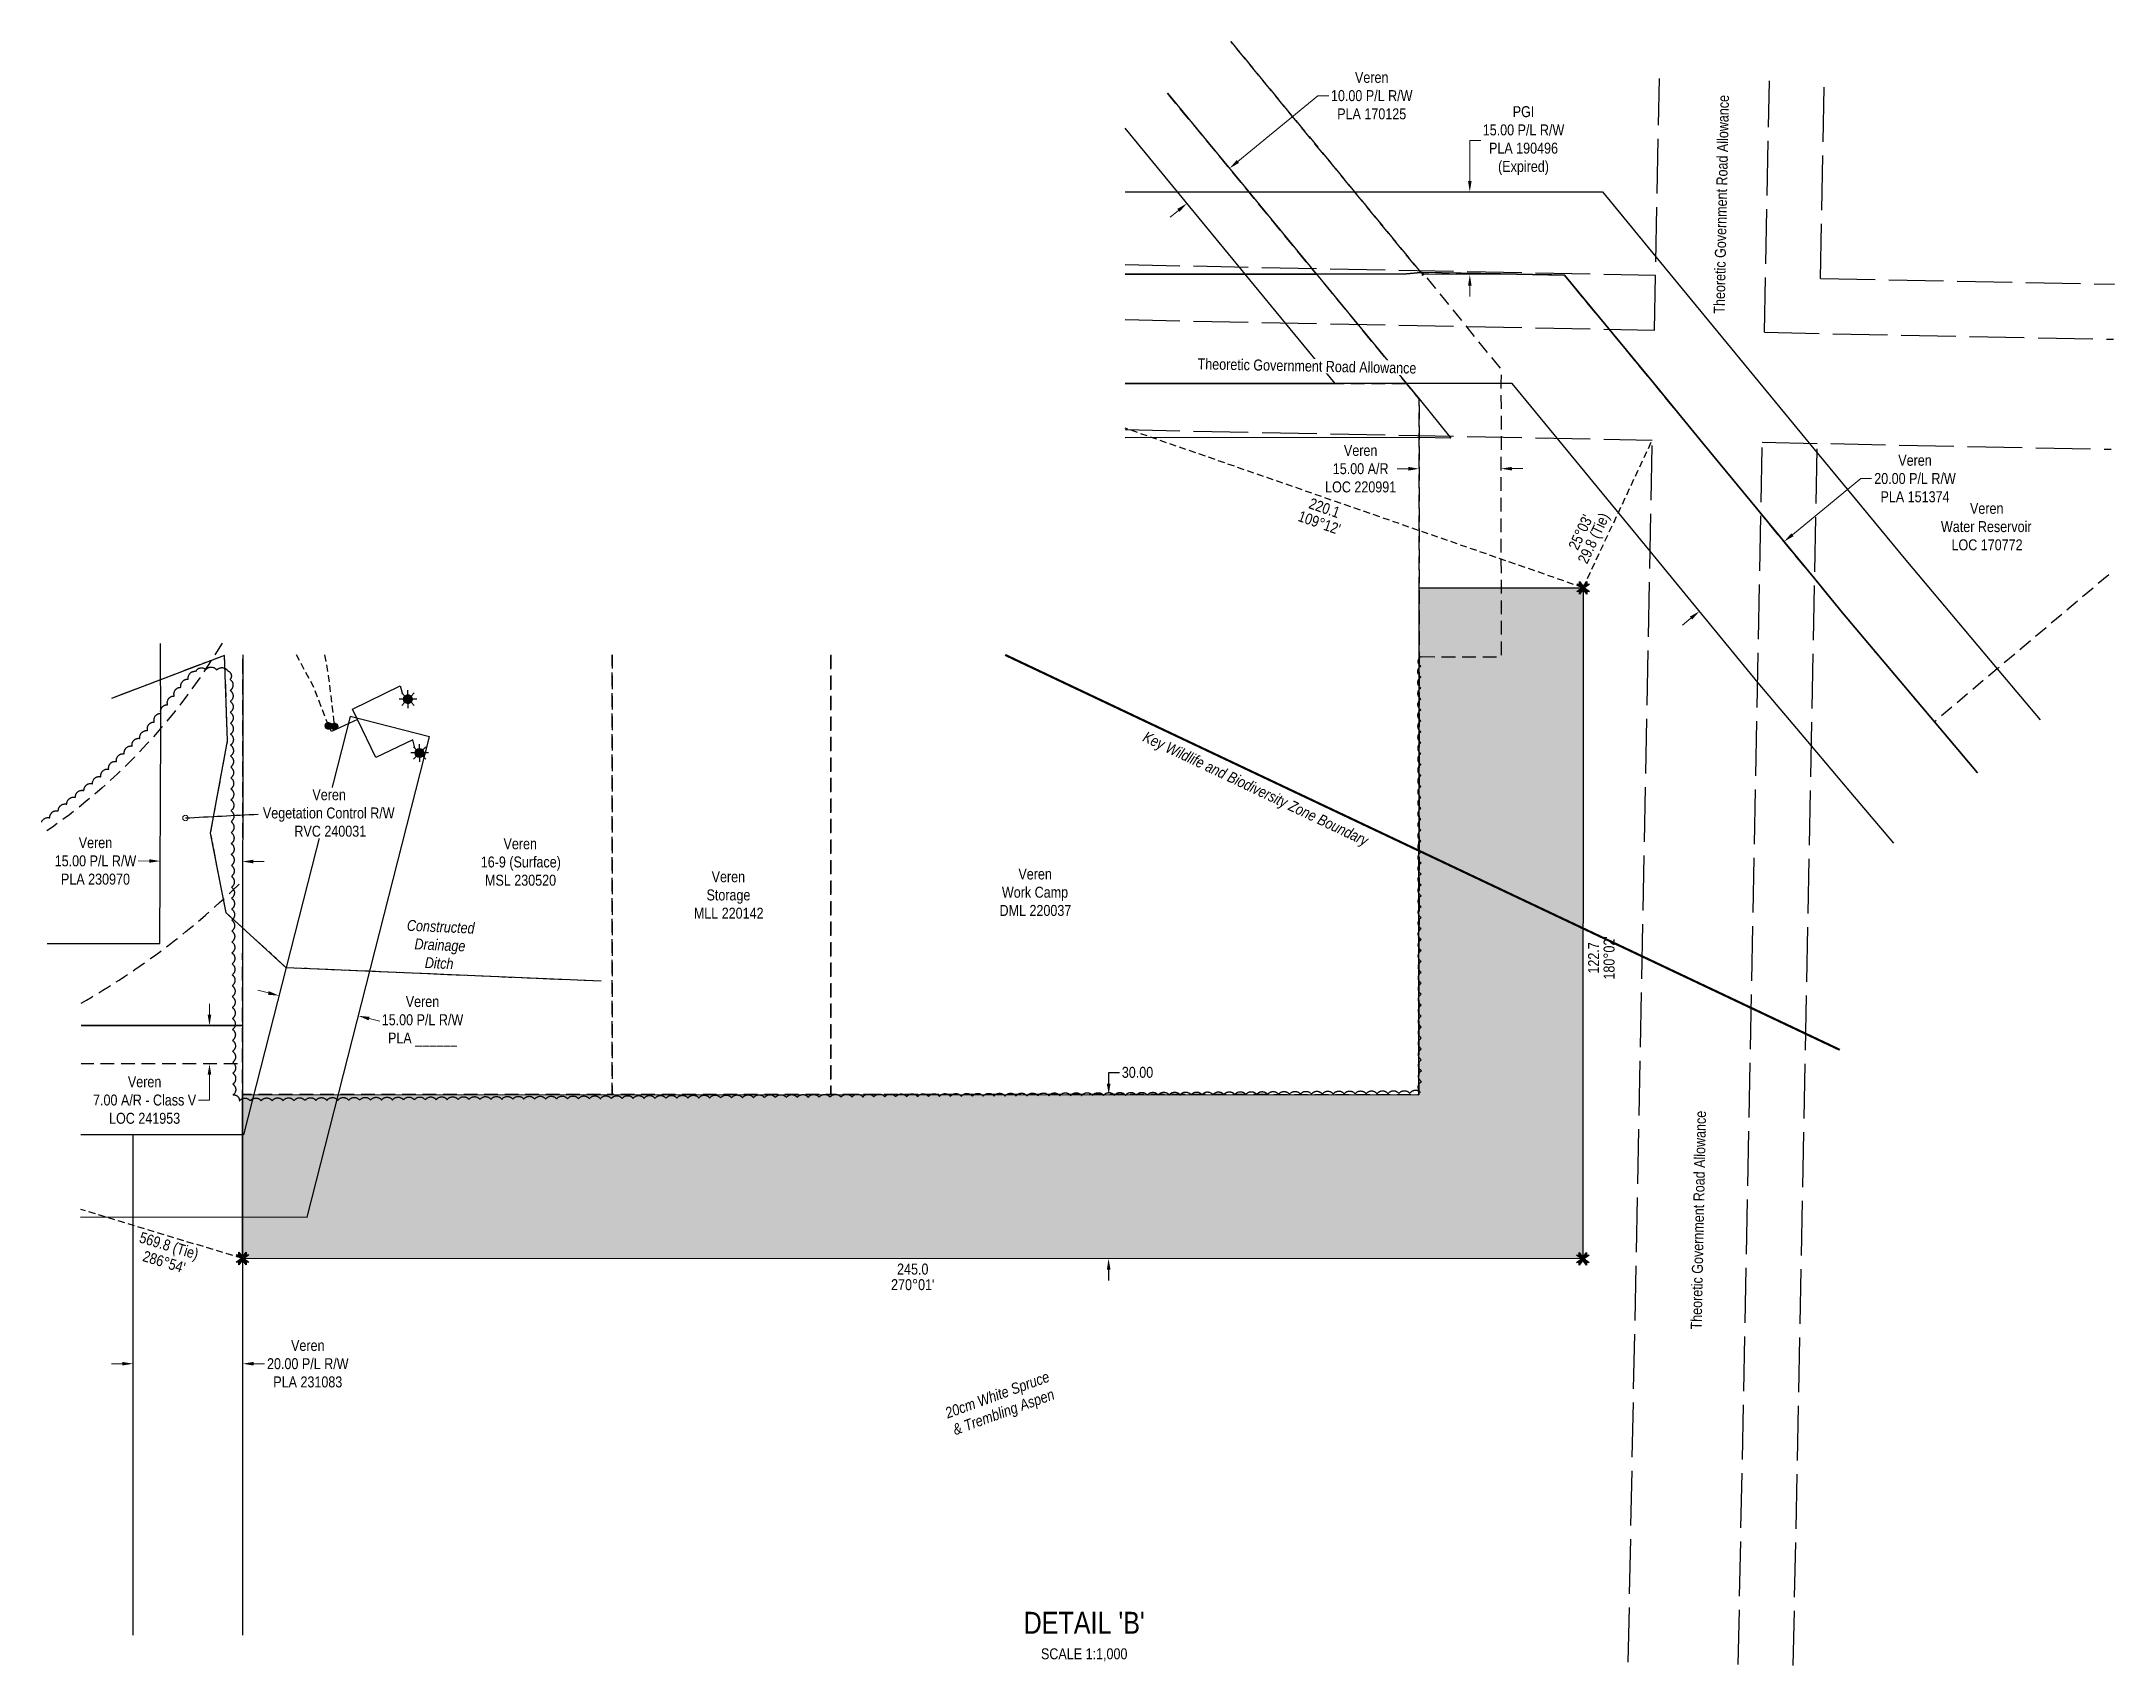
# Model space of a CAD drawing. Extents: x 407676 to 413335, y 6052236 to 6054942.
# Drawn here: x 411441 to 413335, y 6052532 to 6054017 of the extents above; entities that cross this region are included whole.
import ezdxf
from ezdxf.enums import TextEntityAlignment as Align

# ---------------------------------------------------------------- set-up
doc = ezdxf.new("R2010")
doc.units = 0
doc.header["$LTSCALE"] = 5
doc.header["$PDSIZE"] = 0.5
for name, pattern in [('0', [1, 1, 0]), ('DASHDOT2', [12.7, 6.35, -3.175, 0, -3.175]), ('EZE', [3.75, 2.5, -1.25]), ('foc-ACCESSROAD', [3.75, 2.5, -1.25]), ('foc-TIELINE', [1.875, 1.25, -0.625]), ('foc-TOPO-ephemeral', [6.25, 3.125, -0.625, 0.625, -0.625, 0.625, -0.625]), ('foc-TRAV', [1.875, 1.25, -0.625]), ('foc-UNSURVEYED', [12.5, 10, -2.5]), ('UG_PIPE', [1.875, 1.25, -0.625])]:
    doc.linetypes.add(name, pattern=pattern)
doc.layers.get('Defpoints').update_dxf_attribs({"color": 9})
doc.layers.add('AS-PIPE-AG', color=7, linetype='Continuous', true_color=0x7d00fa)
for name, color, linetype in [('AS-PIPE-UG', 44, 'UG_PIPE'), ('AS-SYMBOL', 7, 'Continuous'), ('AS-WILDLIFE', 131, 'DASHDOT2'), ('C-AR', 13, 'foc-ACCESSROAD'), ('C-RW', 13, 'Continuous'), ('C-VCE', 13, 'EZE'), ('C-WS', 13, 'foc-ACCESSROAD'), ('C-WS-S', 8, 'Continuous'), ('DETAIL-T', 7, 'Continuous'), ('F-RW', 190, 'Continuous'), ('L-BD', 7, 'Continuous'), ('L-MON', 1, 'Continuous'), ('L-ROAD-T', 7, 'Continuous'), ('L-TIE', 7, 'foc-TIELINE'), ('L-USEC', 7, 'foc-UNSURVEYED'), ('P-PROPOSED', 10, 'Continuous'), ('P-PROPOSED-H', 21, 'Continuous'), ('P-TRAV', 4, 'foc-TRAV'), ('P-TXT', 4, 'Continuous'), ('T-BUSH', 110, '0'), ('T-BUSH-T', 110, 'Continuous'), ('T-DRAW', 143, 'foc-TOPO-ephemeral'), ('WETLAND-T', 146, 'Continuous')]:
    doc.layers.add(name, color=color, linetype=linetype)
for name, color, linetype, lineweight in [('C-AR-T', 13, 'Continuous', 9), ('C-RW-T', 13, 'Continuous', 9), ('C-WS-T', 13, 'Continuous', 9), ('F-RW-T', 190, 'Continuous', 9)]:
    doc.layers.add(name, color=color, linetype=linetype, lineweight=lineweight)
doc.styles.add('240', font='ARIALN.TTF', dxfattribs={"height": 30})
doc.styles.add('80CG', font='ARIALN.TTF', dxfattribs={"height": 10})
doc.styles.add('80L', font='ARIALN.TTF', dxfattribs={"height": 10})
doc.styles.add('80LS', font='ARIALNI.TTF', dxfattribs={"height": 10})
doc.styles.add('foc-LtypeFont', font='ARIALN.TTF', dxfattribs={"height": 7.35})
doc.styles.add('MtXpl_Arial_Narrow', font='ARIALNI.TTF')
doc.linetypes.add('foc-TOPO-flowdirection-NOLINE', pattern='A,0,[">",foc-LtypeFont,S=0.3,R=0,X=0,Y=-0.945],-20,[">",foc-LtypeFont,S=0.3,R=0,X=0,Y=-0.945],0', length=20)
doc.dimstyles.new('Compass 5 000', dxfattribs={"dimscale": 5, "dimtxt": 9, "dimasz": 2, "dimexe": 0.2, "dimexo": 0.0625, "dimgap": 0.5, "dimtad": 0, "dimtih": 1, "dimtoh": 1, "dimzin": 0, "dimdsep": 46, "dimtxsty": '80CG', "dimcen": 0.1, "dimse1": 1, "dimse2": 1, "dimclrd": 256, "dimclrt": 256, "dimaunit": 1, "dimadec": 4, "dimazin": 0, "dimtfac": 0.06, "dimtofl": 0, "dimtmove": 0, "dimatfit": 1, "dimfxl": 0.2, "dimtolj": 1, "dimtzin": 0, "dimlwd": -1, "dimarcsym": 0})

msp = doc.modelspace()

# ---------------------------------------------------------------- texts
at = {"layer": 'AS-WILDLIFE', "insert": (412549.604, 6053332.514), "char_height": 10.00433, "attachment_point": 5, "rotation": 334.666513, "style": '240'}
msp.add_mtext_dynamic_manual_height_columns('{\\fArial Narrow|b0|i1|c0|p34;Key Wildlife and Biodiversity Zone Boundary}', width=226.31669, gutter_width=45.019, heights=[0], dxfattribs=at)
at = {"layer": 'C-AR-T', "insert": (413176.207, 6053594.994), "char_height": 10, "attachment_point": 1, "style": '80L'}
msp.add_mtext_dynamic_manual_height_columns('\\pi26.64959;Veren\\P\\pi0.12844;Water Reservoir\\P\\pi9.73281;LOC 170772', width=83.00587, gutter_width=50, heights=[0], dxfattribs=at)
at = {"layer": 'C-WS-T', "char_height": 9.99567, "attachment_point": 1, "style": '80L'}
for s, width, insert in [('\\pi21.4493;Veren\\P\\pi0.66363;16-9 (Surface)\\P\\pi4.53644;MSL 230520', 72.59243, (411841.492, 6053288.427)), ('\\pi16.73443;Veren\\P\\pi12.0366;Storage\\P\\pi0.47612;MLL 220142', 63.16268, (412036.359, 6053258.273)), ('\\pi17.71286;Veren\\P\\pi2.65458;Work Camp\\P\\pi0.47953;DML 220037', 65.11954, (412315.67, 6053260.78))]:
    msp.add_mtext_dynamic_manual_height_columns(s, width=width, gutter_width=250, heights=[0], dxfattribs=dict(at, insert=insert))
at = {"layer": 'DETAIL-T', "color": 3, "insert": (412393.496, 6052558.733), "char_height": 20.00872, "width": 109.75672, "attachment_point": 5, "style": '80CG'}
msp.add_mtext("DETAIL 'B'\\P{\\H0.5x;SCALE 1:1,000}", dxfattribs=at)
at = {"layer": 'L-BD', "style": '80L'}
for s, height, rotation, p in [('220.1', 9.9957, 340.800645, (412613.071, 6053590.397)), ("109%%d12'", 9.9957, 340.800645, (412608.387, 6053576.946)), ("25%%d03'", 9.9957, 64.9516, (412847.03, 6053568.251)), ('29.8 (Tie)', 9.9957, 64.9516, (412859.934, 6053562.221)), ('122.7', 9.9957, 89.97, (412858.82, 6053179.081)), ("180%%d02'", 9.9957, 89.97, (412873.064, 6053179.074)), ('569.8 (Tie)', 9.99567, 343.102867, (411556.96, 6052914.851)), ("286%%d54'", 9.9957, 343.102867, (411552.82, 6052901.222)), ('245.0', 9.9957, 359.9915, (412236.859, 6052894.656)), ("270%%d01'", 9.9957, 359.9915, (412236.857, 6052880.412))]:
    msp.add_text(s, height=height, rotation=rotation, dxfattribs=at).set_placement(p, align=Align.MIDDLE)
at = {"layer": 'L-ROAD-T', "style": '80L'}
for p in [(412975.677, 6053867.924), (412954.67, 6052939.408)]:
    msp.add_text('Theoretic Government Road Allowance', height=10, rotation=88.855307, dxfattribs=at).set_placement(p, align=Align.MIDDLE_CENTER)
at = {"layer": 'T-BUSH-T', "insert": (412312.357, 6052784.476), "char_height": 10.00004, "width": 103.14923, "attachment_point": 2, "rotation": 20, "style": '80LS'}
msp.add_mtext('20cm White Spruce & Trembling Aspen', dxfattribs=at)
at = {"layer": 'WETLAND-T', "insert": (411805.799, 6053212.581), "char_height": 10.00003, "width": 62.42624, "attachment_point": 2, "rotation": 357.530762, "style": 'MtXpl_Arial_Narrow'}
msp.add_mtext('Constructed Drainage Ditch', dxfattribs=at)

# ---------------------------------------------------------------- blocks, each defined once
blk = doc.blocks.new('RISER')
h = blk.add_hatch(color=255)
h.dxf.hatch_style = 1
edge = h.paths.add_edge_path()
edge.add_arc((0, 0), 0.7, 0, 360)
blk.add_hatch(color=13).paths.add_polyline_path([(0.58, -0.15), (-0.58, -0.15, 0.774597)])
at = {"color": 13}
blk.add_line((-0.58, -0.15), (0.58, -0.15), dxfattribs=at)
blk.add_circle((0, 0), 0.6, dxfattribs=at)
blk = doc.blocks.new('GAS')
h = blk.add_hatch(color=255)
h.dxf.hatch_style = 1
edge = h.paths.add_edge_path()
edge.add_arc((0, 0), 0.9, 0, 360)
for p, q in [((-0.81, 0), (-1.62, 0)), ((-0.57, 0.57), (-1.14, 1.14)), ((0, 0.81), (0, 1.62)), ((0.57, 0.57), (1.14, 1.14)), ((1.62, 0), (0.81, 0)), ((-0.57, -0.57), (-1.14, -1.14)), ((0, -0.81), (0, -1.62)), ((1.14, -1.14), (0.57, -0.57))]:
    blk.add_line(p, q)
blk.add_circle((0, 0), 0.8)
blk = doc.blocks.new('TEMP')
h = blk.add_hatch(color=255)
h.dxf.hatch_style = 1
h.paths.add_polyline_path([(0, 0.25), (-0.67, 1.15), (-0.67, 0.67), (-1.15, 0.67), (-0.25, 0), (-1.15, -0.67), (-0.67, -0.67), (-0.67, -1.15), (0, -0.25), (0.67, -1.15), (0.67, -0.67), (1.15, -0.67), (0.25, 0), (1.15, 0.67), (0.67, 0.67), (0.67, 1.15)])
h.paths.add_polyline_path([(0.57, 0.85), (0.57, 0.57), (0.85, 0.57), (0.08, 0), (0.85, -0.57), (0.57, -0.57), (0.57, -0.85), (0, -0.08), (-0.57, -0.85), (-0.57, -0.57), (-0.85, -0.57), (-0.08, 0), (-0.85, 0.57), (-0.57, 0.57), (-0.57, 0.85), (0, 0.08)], flags=16)
h = blk.add_hatch(color=1)
h.dxf.hatch_style = 1
h.paths.add_polyline_path([(0, 0.08), (-0.57, 0.85), (-0.57, 0.57), (-0.85, 0.57), (-0.08, 0), (-0.85, -0.57), (-0.57, -0.57), (-0.57, -0.85), (0, -0.08), (0.57, -0.85), (0.57, -0.57), (0.85, -0.57), (0.08, 0), (0.85, 0.57), (0.57, 0.57), (0.57, 0.85)])
at = {"color": 1}
for p, q in [((-0.08, 0), (0.08, 0)), ((0, 0.08), (0, -0.08))]:
    blk.add_line(p, q, dxfattribs=at)
at = {"color": 255, "flags": 128}
blk.add_lwpolyline([(-0.25, 0), (-1.15, 0.67), (-0.67, 0.67), (-0.67, 1.15), (0, 0.25), (0.67, 1.15), (0.67, 0.67), (1.15, 0.67), (0.25, 0), (1.15, -0.67), (0.67, -0.67), (0.67, -1.15), (0, -0.25), (-0.67, -1.15), (-0.67, -0.67), (-1.15, -0.67)], close=True, dxfattribs=at)
at = {"color": 1, "flags": 128}
blk.add_lwpolyline([(-0.08, 0), (-0.85, 0.57), (-0.57, 0.57), (-0.57, 0.85), (0, 0.08), (0.57, 0.85), (0.57, 0.57), (0.85, 0.57), (0.08, 0), (0.85, -0.57), (0.57, -0.57), (0.57, -0.85), (0, -0.08), (-0.57, -0.85), (-0.57, -0.57), (-0.85, -0.57)], close=True, dxfattribs=at)
blk = doc.blocks.new('*D46')
at = {"layer": 'Defpoints', "color": 0, "transparency": 16777216}
for p in [(412476.4, 6053054.1), (412415.8, 6052904.2), (412476.3, 6052904.2)]:
    blk.add_point(p, dxfattribs=at)
at = {"layer": 'P-TXT', "transparency": 16777216}
for p, q in [((412415.9, 6053064.1), (412415.9, 6053074.4)), ((412415.9, 6053074.4), (412425.9, 6053074.4)), ((412415.8, 6052894.2), (412415.8, 6052884.2))]:
    blk.add_line(p, q, dxfattribs=at)
for points in [[(412414.2, 6053064.1), (412417.5, 6053064.1), (412415.9, 6053054.1)], [(412414.2, 6052894.2), (412417.5, 6052894.2), (412415.8, 6052904.2)]]:
    blk.add_solid(points, dxfattribs=at)
at = {"layer": 'P-TXT', "transparency": 16777216, "insert": (412442.2, 6053074.4), "char_height": 10, "attachment_point": 5, "style": '80CG'}
blk.add_mtext('\\A1;30.00', dxfattribs=at)
blk = doc.blocks.new('*D47')
at = {"layer": 'C-RW-T', "transparency": 16777216}
for p, q in [((411514.6, 6052808.1), (411504.6, 6052808.1)), ((411634.6, 6052808.1), (411644.6, 6052808.1))]:
    blk.add_line(p, q, dxfattribs=at)
for points in [[(411514.6, 6052809.8), (411514.6, 6052806.5), (411524.6, 6052808.1)], [(411634.6, 6052809.8), (411634.6, 6052806.5), (411624.6, 6052808.1)]]:
    blk.add_solid(points, dxfattribs=at)
at = {"layer": 'Defpoints', "color": 0, "transparency": 16777216}
for p in [(411524.6, 6052799.6), (411624.6, 6052808.1), (411624.6, 6052799.6)]:
    blk.add_point(p, dxfattribs=at)
at = {"layer": 'C-RW-T', "transparency": 16777216, "insert": (411684.1, 6052808.1), "char_height": 10, "attachment_point": 5, "style": '80CG', "bg_fill": 3, "box_fill_scale": 1.1, "bg_fill_color": 256, "bg_fill_true_color": 13158600, "bg_fill_transparency": 0}
blk.add_mtext('\\A1;Veren\\P20.00 P/L R/W\\PPLA 231083', dxfattribs=at)
blk = doc.blocks.new('*D48')
at = {"layer": 'C-RW-T', "transparency": 16777216}
for p, q in [((411539.2, 6053267.6), (411529.2, 6053267.7)), ((411634.3, 6053267.1), (411644.3, 6053267.1))]:
    blk.add_line(p, q, dxfattribs=at)
for points in [[(411539.2, 6053269.3), (411539.2, 6053266), (411549.2, 6053267.6)], [(411634.3, 6053268.8), (411634.3, 6053265.5), (411624.3, 6053267.2)]]:
    blk.add_solid(points, dxfattribs=at)
at = {"layer": 'Defpoints', "color": 0, "transparency": 16777216}
for p in [(411549.5, 6053328.6), (411624.6, 6053328.2), (411549.2, 6053267.6)]:
    blk.add_point(p, dxfattribs=at)
at = {"layer": 'C-RW-T', "transparency": 16777216, "insert": (411490.1, 6053267.7), "char_height": 10, "attachment_point": 5, "style": '80CG'}
blk.add_mtext('\\A1;Veren\\P15.00 P/L R/W\\PPLA 230970', dxfattribs=at)
blk = doc.blocks.new('*D49')
at = {"layer": 'C-AR-T', "transparency": 16777216}
for p, q in [((411594.3, 6053127.2), (411594.3, 6053137.2)), ((411594.3, 6053072.2), (411594.3, 6053049.1)), ((411594.3, 6053049.1), (411584.3, 6053049.1))]:
    blk.add_line(p, q, dxfattribs=at)
for points in [[(411592.6, 6053127.2), (411595.9, 6053127.2), (411594.3, 6053117.2)], [(411592.6, 6053072.2), (411595.9, 6053072.2), (411594.3, 6053082.2)]]:
    blk.add_solid(points, dxfattribs=at)
at = {"layer": 'Defpoints', "color": 0, "transparency": 16777216}
for p in [(411574.2, 6053117.2), (411574.2, 6053082.2), (411594.3, 6053082.2)]:
    blk.add_point(p, dxfattribs=at)
at = {"layer": 'C-AR-T', "transparency": 16777216, "insert": (411535, 6053049.1), "char_height": 10, "attachment_point": 5, "style": '80CG'}
blk.add_mtext('\\A1;Veren\\P7.00 A/R - Class V\\PLOC 241953', dxfattribs=at)
blk = doc.blocks.new('*D50')
at = {"layer": 'C-RW-T', "transparency": 16777216}
for p, q in [((413040.6, 6053565.9), (413103, 6053617.2)), ((413103, 6053617.2), (413113, 6053617.2)), ((412947.9, 6053489.7), (412940.2, 6053483.3))]:
    blk.add_line(p, q, dxfattribs=at)
for points in [[(413039.6, 6053567.2), (413041.7, 6053564.6), (413032.9, 6053559.6)], [(412946.9, 6053491), (412949, 6053488.4), (412955.7, 6053496)]]:
    blk.add_solid(points, dxfattribs=at)
at = {"layer": 'Defpoints', "color": 0, "transparency": 16777216}
for p in [(412951.1, 6053659), (412873.8, 6053595.5), (412955.7, 6053496)]:
    blk.add_point(p, dxfattribs=at)
at = {"layer": 'C-RW-T', "transparency": 16777216, "insert": (413152.6, 6053617.2), "char_height": 10, "attachment_point": 5, "style": '80CG'}
blk.add_mtext('\\A1;Veren\\P20.00 P/L R/W\\PPLA 151374', dxfattribs=at)
blk = doc.blocks.new('*D51')
at = {"layer": 'Defpoints', "color": 0, "transparency": 16777216}
for p in [(412745.8, 6053879.3), (412812.2, 6053879.2), (412812.1, 6053803.5)]:
    blk.add_point(p, dxfattribs=at)
at = {"layer": 'F-RW-T', "transparency": 16777216}
for p, q in [((412745.8, 6053889.3), (412745.8, 6053926.1)), ((412745.8, 6053926.1), (412755.8, 6053926.1)), ((412745.8, 6053793.5), (412745.8, 6053783.5))]:
    blk.add_line(p, q, dxfattribs=at)
for points in [[(412744.2, 6053889.3), (412747.5, 6053889.3), (412745.8, 6053879.3)], [(412744.2, 6053793.5), (412747.5, 6053793.5), (412745.8, 6053803.5)]]:
    blk.add_solid(points, dxfattribs=at)
at = {"layer": 'F-RW-T', "transparency": 16777216, "insert": (412794.9, 6053926.1), "char_height": 10, "attachment_point": 5, "style": '80CG'}
blk.add_mtext('\\A1;PGI\\P15.00 P/L R/W\\PPLA 190496\\P(Expired)', dxfattribs=at)
blk = doc.blocks.new('*D54')
at = {"layer": 'C-RW-T', "transparency": 16777216}
for p, q in [((411648.1, 6053147.1), (411638.4, 6053149.5)), ((411740.1, 6053123.6), (411749.8, 6053121.1))]:
    blk.add_line(p, q, dxfattribs=at)
for points in [[(411648.5, 6053148.7), (411647.6, 6053145.4), (411657.7, 6053144.6)], [(411740.5, 6053125.2), (411739.7, 6053122), (411730.4, 6053126.1)]]:
    blk.add_solid(points, dxfattribs=at)
at = {"layer": 'Defpoints', "color": 0, "transparency": 16777216}
for p in [(411660.4, 6053155.2), (411733.1, 6053136.7), (411730.4, 6053126.1)]:
    blk.add_point(p, dxfattribs=at)
at = {"layer": 'C-RW-T', "transparency": 16777216, "insert": (411788.9, 6053121.1), "char_height": 10, "attachment_point": 5, "style": '80CG'}
blk.add_mtext('\\A1;Veren\\P15.00 P/L R/W\\PPLA ______', dxfattribs=at)
blk = doc.blocks.new('*D55')
at = {"layer": 'C-RW-T', "transparency": 16777216}
for p, q in [((412534, 6053907.1), (412607.1, 6053967.2)), ((412607.1, 6053967.2), (412617.1, 6053967.2)), ((412479.7, 6053862.4), (412472, 6053856.1))]:
    blk.add_line(p, q, dxfattribs=at)
for points in [[(412532.9, 6053908.4), (412535, 6053905.8), (412526.2, 6053900.7)], [(412478.6, 6053863.7), (412480.7, 6053861.1), (412487.4, 6053868.8)]]:
    blk.add_solid(points, dxfattribs=at)
at = {"layer": 'Defpoints', "color": 0, "transparency": 16777216}
for p in [(412498.2, 6053934.8), (412459.3, 6053902.9), (412526.2, 6053900.7)]:
    blk.add_point(p, dxfattribs=at)
at = {"layer": 'C-RW-T', "transparency": 16777216, "insert": (412656.2, 6053967.2), "char_height": 10, "attachment_point": 5, "style": '80CG'}
blk.add_mtext('\\A1;Veren\\P10.00 P/L R/W\\PPLA 170125', dxfattribs=at)
blk = doc.blocks.new('*D56')
at = {"layer": 'C-AR-T', "transparency": 16777216}
for p, q in [((412689.6, 6053626.2), (412679.6, 6053626.2)), ((412784.3, 6053626.3), (412794.3, 6053626.3))]:
    blk.add_line(p, q, dxfattribs=at)
for points in [[(412689.6, 6053627.9), (412689.6, 6053624.5), (412699.6, 6053626.2)], [(412784.2, 6053627.9), (412784.3, 6053624.6), (412774.3, 6053626.3)]]:
    blk.add_solid(points, dxfattribs=at)
at = {"layer": 'Defpoints', "color": 0, "transparency": 16777216}
for p in [(412699.6, 6053626.2), (412699.6, 6053614.9), (412774.3, 6053615)]:
    blk.add_point(p, dxfattribs=at)
at = {"layer": 'C-AR-T', "transparency": 16777216, "insert": (412646.1, 6053626.2), "char_height": 10, "attachment_point": 5, "style": '80CG'}
blk.add_mtext('\\A1;Veren\\P15.00 A/R\\PLOC 220991', dxfattribs=at)

# ---------------------------------------------------------------- dimensions: what is measured, and where the dimension line sits
at = {"layer": 'C-AR-T'}
for base, p1, p2, angle, text, picture, middle in [((412699.563, 6053626.195), (412774.262, 6053615.007), (412699.574, 6053614.936), 180.054509, 'Veren\\P15.00 A/R\\PLOC 220991', '*D56', (412646.05, 6053626.176)), ((411594.272, 6053082.221), (411574.227, 6053117.209), (411574.224, 6053082.223), 269.994056, 'Veren\\P7.00 A/R - Class V\\PLOC 241953', '*D49', (411534.958, 6053049.069))]:
    dim = msp.add_linear_dim(base=base, p1=p1, p2=p2, angle=angle, text=text, dimstyle='Compass 5 000', dxfattribs=at)
    dim.commit()
    dim.dimension.update_dxf_attribs({"geometry": picture, "text_midpoint": middle, "dimtype": 161})
at = {"layer": 'C-RW-T'}
for base, p1, p2, angle, text, picture, middle in [((412526.247, 6053900.713), (412459.349, 6053902.861), (412498.195, 6053934.815), 39.440057, 'Veren\\P10.00 P/L R/W\\PPLA 170125', '*D55', (412656.188, 6053967.223)), ((412955.652, 6053496.021), (412951.109, 6053659.043), (412873.843, 6053595.504), 219.431881, 'Veren\\P20.00 P/L R/W\\PPLA 151374', '*D50', (413152.571, 6053617.217)), ((411549.202, 6053267.586), (411624.626, 6053328.179), (411549.531, 6053328.584), 179.691007, 'Veren\\P15.00 P/L R/W\\PPLA 230970', '*D48', (411490.116, 6053267.694)), ((411730.397, 6053126.079), (411660.442, 6053155.157), (411733.09, 6053136.653), 345.710705, 'Veren\\P15.00 P/L R/W\\PPLA ______', '*D54', (411788.864, 6053121.143))]:
    dim = msp.add_linear_dim(base=base, p1=p1, p2=p2, angle=angle, text=text, dimstyle='Compass 5 000', dxfattribs=at)
    dim.commit()
    dim.dimension.update_dxf_attribs({"geometry": picture, "text_midpoint": middle, "dimtype": 161})
at = {"layer": 'F-RW-T'}
dim = msp.add_linear_dim(base=(412745.838, 6053879.265), p1=(412812.142, 6053803.481), p2=(412812.16, 6053879.249), angle=89.986639, text='PGI\\P15.00 P/L R/W\\PPLA 190496\\P(Expired)', dimstyle='Compass 5 000', dxfattribs=at)
dim.commit()
dim.dimension.update_dxf_attribs({"geometry": '*D51', "text_midpoint": (412794.935, 6053926.062), "dimtype": 161})
at = {"layer": 'P-TXT'}
dim = msp.add_linear_dim(base=(412415.832, 6052904.172), p1=(412476.354, 6053054.092), p2=(412476.316, 6052904.157), angle=269.985308, text='30.00', dimstyle='Compass 5 000', dxfattribs=at)
dim.commit()
dim.dimension.update_dxf_attribs({"geometry": '*D46', "text_midpoint": (412442.199, 6053074.407), "dimtype": 161})

# ---------------------------------------------------------------- hatches: boundary and pattern name
at = {"layer": 'P-PROPOSED-H'}
h = msp.add_hatch(color=256, dxfattribs=at)
h.dxf.hatch_style = 1
h.paths.add_polyline_path([(412849.492, 6053517.449), (412849.171, 6052904.061), (411624.551, 6052904.243), (411624.571, 6053054.178), (412699.319, 6053054.035), (412699.557, 6053517.482)])

# ---------------------------------------------------------------- linework, layer by layer
at = {"layer": 'AS-PIPE-AG', "flags": 128}
for points in [[(411729.63, 6053397.063), (411725.073, 6053406.462), (411768.637, 6053427.626), (411770.513, 6053420.213)], [(411781.963, 6053371.122), (411780.187, 6053378.46), (411746.242, 6053362.113), (411729.64, 6053396.978), (411705.7, 6053385.943), (411702.904, 6053391.206)]]:
    msp.add_lwpolyline(points, dxfattribs=at)
at = {"layer": 'AS-PIPE-UG', "flags": 128}
for points in [[(411702.929, 6053391.181), (411702.914, 6053391.306), (411689.273, 6053427.211), (411673.672, 6053456.142)], [(411699.509, 6053456.137), (411703.144, 6053434.724), (411708.431, 6053390.69), (411708.436, 6053390.675)]]:
    msp.add_lwpolyline(points, dxfattribs=at)
at = {"layer": 'AS-WILDLIFE', "const_width": 2.001, "flags": 128}
msp.add_lwpolyline([(412321.297, 6053456.041), (413083.803, 6053095.061)], dxfattribs=at)
at = {"layer": 'C-AR', "flags": 128}
for points in [[(412527.448, 6054016.79), (412640.527, 6053879.289), (412701.01, 6053805.676), (412702.2, 6053805.653), (412703.849, 6053804.069), (412774.5, 6053716.877), (412774.316, 6053704.215), (412774.352, 6053653.323), (412774.224, 6053598.565), (412774.453, 6053453.972), (412699.543, 6053454.145), (412699.578, 6053610.622), (412699.536, 6053654.802), (412699.58, 6053689.999), (412687.929, 6053704.172), (412605.646, 6053804.212), (412602.833, 6053807.618), (412543.905, 6053879.246), (412469.744, 6053969.403)], [(413329.636, 6053529.285), (413227.686, 6053443.206), (413170.402, 6053394.827), (413086.303, 6053494.641), (413060.964, 6053525.455), (412958.815, 6053649.672), (412913.575, 6053704.688), (412832.36, 6053803.082), (412773.734, 6053804.239), (412703.849, 6053804.069), (412702.464, 6053802.864), (412702.2, 6053805.653), (412701.01, 6053805.676), (412640.527, 6053879.289), (412527.448, 6054016.79)], [(411476.889, 6053117.219), (411624.58, 6053117.203), (411624.577, 6053082.218), (411476.885, 6053082.234)]]:
    msp.add_lwpolyline(points, dxfattribs=at)
at = {"layer": 'C-RW'}
for points in [[(412469.744, 6053969.403), (412543.905, 6053879.246), (412602.833, 6053807.618), (412605.646, 6053804.212), (412687.929, 6053704.172), (412699.58, 6053689.999), (412728.623, 6053654.227), (412699.536, 6053654.802), (412430.996, 6053654.528)], [(412430.946, 6053704.13), (412622.699, 6053704.177), (412540.479, 6053804.204), (412536.682, 6053808.927), (412478.687, 6053879.312), (412430.9, 6053937.503)], [(412430.921, 6053804.217), (412540.479, 6053804.204), (412605.646, 6053804.212), (412687.891, 6053804.242), (412701.01, 6053805.676), (412702.2, 6053805.653), (412703.849, 6053804.069), (412773.734, 6053804.239), (412832.36, 6053803.082), (412913.575, 6053704.688), (412958.815, 6053649.672), (413060.964, 6053525.455), (413086.303, 6053494.641), (413170.402, 6053394.827), (413209.609, 6053348.273)], [(413133.137, 6053283.886), (413094.011, 6053330.3), (413057.973, 6053372.968), (413009.448, 6053430.605), (412910.558, 6053550.858), (412827.154, 6053652.279), (412784.449, 6053704.214), (412774.316, 6053704.215), (412687.929, 6053704.172), (412622.699, 6053704.177), (412430.946, 6053704.13)], [(411445.997, 6053192.204), (411548.795, 6053192.19), (411549.856, 6053388.951), (411549.382, 6053466.511)], [(411624.654, 6053456.151), (411624.58, 6053117.203), (411476.889, 6053117.219)], [(411476.889, 6053117.219), (411624.58, 6053117.203), (411624.575, 6053054.178), (411624.581, 6052560.02)], [(411524.578, 6052560.019), (411524.578, 6053017.218), (411476.877, 6053017.225)]]:
    msp.add_lwpolyline(points, dxfattribs=at)
at = {"layer": 'C-RW', "flags": 128}
msp.add_lwpolyline([(411476.569, 6052942.257), (411683.571, 6052942.23), (411795.366, 6053381.162), (411722.718, 6053399.665), (411625.306, 6053017.204), (411476.877, 6053017.224)], dxfattribs=at)
at = {"layer": 'C-VCE', "flags": 128}
msp.add_lwpolyline([(411605.759, 6053466.872), (411596.139, 6053451.228), (411585.473, 6053435.162), (411574.252, 6053419.481), (411562.49, 6053404.202), (411549.856, 6053388.951), (411537.401, 6053374.918), (411524.106, 6053360.951), (411510.331, 6053347.458), (411496.091, 6053334.455), (411481.407, 6053321.956), (411466.296, 6053309.98), (411450.774, 6053298.535), (411445.764, 6053295.105)], dxfattribs=at)
msp.add_lwpolyline([(411476.891, 6053137.709, 0.06636053), (411624.607, 6053249.598), (411624.646, 6053456.151)], format="xyb", dxfattribs=at)
at = {"layer": 'C-WS', "flags": 128}
for points in [[(412430.946, 6053704.13), (412622.699, 6053704.177), (412687.929, 6053704.172), (412699.58, 6053689.999), (412699.536, 6053654.802), (412699.578, 6053610.622), (412699.543, 6053454.145), (412699.319, 6053054.035), (412161.918, 6053054.172), (412161.971, 6053456.062)], [(411605.759, 6053466.872), (411596.139, 6053451.228), (411585.473, 6053435.162), (411574.252, 6053419.481), (411562.49, 6053404.202), (411549.856, 6053388.951), (411537.401, 6053374.918), (411524.106, 6053360.951), (411510.331, 6053347.458), (411496.091, 6053334.455), (411481.407, 6053321.956), (411466.296, 6053309.98), (411450.774, 6053298.535), (411445.764, 6053295.105)], [(411962.123, 6053456.088), (411962.072, 6053054.134), (411624.571, 6053054.178), (411624.646, 6053456.151)], [(412161.971, 6053456.062), (412161.918, 6053054.172), (411962.072, 6053054.134), (411962.123, 6053456.088)]]:
    msp.add_lwpolyline(points, dxfattribs=at)
at = {"layer": 'F-RW'}
for points in [[(412430.929, 6053879.288), (412478.687, 6053879.312), (412543.905, 6053879.246), (412640.527, 6053879.289), (412866.952, 6053879.236), (412915.833, 6053819.839), (413057.483, 6053647.712), (413063.224, 6053640.743), (413144.071, 6053542.507), (413227.686, 6053443.206), (413266.96, 6053396.561)], [(413209.609, 6053348.273), (413170.402, 6053394.827), (413086.303, 6053494.641), (413060.964, 6053525.455), (412958.815, 6053649.672), (412913.575, 6053704.688), (412832.36, 6053803.082), (412773.734, 6053804.239), (412702.2, 6053805.653), (412701.01, 6053805.676), (412687.891, 6053804.242), (412605.646, 6053804.212), (412540.479, 6053804.204), (412430.921, 6053804.217)]]:
    msp.add_lwpolyline(points, dxfattribs=at)
at = {"layer": 'L-TIE'}
for p, q in [((412849.492, 6053517.449), (412912.549, 6053652.376)), ((411624.551, 6052904.243), (411476.597, 6052949.187))]:
    msp.add_line(p, q, dxfattribs=at)
at = {"layer": 'L-USEC'}
for p, q in [((412914.52, 6053752.897), (412919.031, 6053982.909)), ((413015.04, 6053750.899), (413019.552, 6053980.938)), ((413066.286, 6053800.16), (413069.812, 6053979.952)), ((412430.922, 6053812.775), (412915.541, 6053803.157)), ((413066.286, 6053800.16), (413334.915, 6053794.819)), ((412430.931, 6053762.495), (412914.544, 6053752.897)), ((413015.04, 6053750.899), (413333.916, 6053744.559)), ((412430.989, 6053661.934), (412912.549, 6053652.376)), ((412890.639, 6052535.191), (412912.549, 6053652.376)), ((412991.16, 6052533.219), (413013.069, 6053650.405)), ((413013.069, 6053650.378), (413331.918, 6053644.039)), ((413041.42, 6052532.234), (413063.33, 6053649.419))]:
    msp.add_line(p, q, dxfattribs=at)
at = {"layer": 'P-PROPOSED', "flags": 128}
msp.add_lwpolyline([(412849.492, 6053517.449), (412849.171, 6052904.061), (411624.551, 6052904.243), (411624.571, 6053054.178), (412699.319, 6053054.035), (412699.557, 6053517.482)], close=True, dxfattribs=at)
at = {"layer": 'P-TRAV'}
msp.add_line((412849.492, 6053517.449), (412430.991, 6053663.181), dxfattribs=at)
at = {"layer": 'T-BUSH', "flags": 128}
msp.add_lwpolyline([(411440.754, 6053303.001, -0.4125768), (411448.323, 6053307.092, -0.52056705), (411456.14, 6053313.322, -0.52056705), (411463.957, 6053319.552, -0.52056705), (411471.774, 6053325.782, -0.52056705), (411479.591, 6053332.011, -0.52056705), (411487.408, 6053338.241, -0.52056705), (411495.081, 6053344.634, -0.52056705), (411502.203, 6053351.647, -0.52056705), (411509.326, 6053358.66, -0.52056705), (411516.448, 6053365.673, -0.52056705), (411523.571, 6053372.686, -0.52056705), (411530.693, 6053379.699, -0.52056705), (411537.774, 6053386.75, -0.52056705), (411543.858, 6053394.681, -0.52056705), (411549.943, 6053402.611, -0.52056705), (411556.027, 6053410.542, -0.52056705), (411562.111, 6053418.473, -0.52056705), (411568.195, 6053426.404, -0.52056705), (411574.925, 6053433.78, -0.52056705), (411581.837, 6053441.001, -0.52056705), (411590.967, 6053442.605, -0.52056705), (411600.948, 6053442.058, -0.52056705), (411610.929, 6053441.511, -0.52056705), (411613.12, 6053433.539, -0.52056705), (411613.188, 6053423.544, -0.52056705), (411613.256, 6053413.548, -0.52056705), (411613.324, 6053403.553, -0.52056705), (411613.392, 6053393.557, -0.52056705), (411613.46, 6053383.562, -0.52056705), (411613.528, 6053373.567, -0.52056705), (411613.596, 6053363.571, -0.52056705), (411613.664, 6053353.576, -0.52056705), (411613.732, 6053343.58, -0.52056705), (411613.8, 6053333.585, -0.52056705), (411613.868, 6053323.589, -0.52056705), (411613.936, 6053313.594, -0.52056705), (411614.004, 6053303.598, -0.52056705), (411614.072, 6053293.603, -0.52056705), (411614.14, 6053283.608, -0.52056705), (411614.208, 6053273.612, -0.52056705), (411614.276, 6053263.617, -0.52056705), (411614.344, 6053253.621, -0.52056705), (411614.411, 6053243.626, -0.52056705), (411614.479, 6053233.63, -0.52056705), (411614.547, 6053223.635, -0.52056705), (411614.615, 6053213.64, -0.52056705), (411614.683, 6053203.644, -0.52056705), (411614.751, 6053193.649, -0.52056705), (411614.819, 6053183.653, -0.52056705), (411614.887, 6053173.658, -0.52056705), (411614.955, 6053163.662, -0.52056705), (411615.023, 6053153.667, -0.52056705), (411615.091, 6053143.671, -0.52056705), (411615.159, 6053133.676, -0.52056705), (411615.227, 6053123.681, -0.52056705), (411615.295, 6053113.685, -0.52056705), (411615.363, 6053103.69, -0.52056705), (411615.431, 6053093.694, -0.52056705), (411615.499, 6053083.699, -0.52056705), (411615.567, 6053073.703, -0.52056705), (411615.635, 6053063.708, -0.52056705), (411615.703, 6053053.712, -0.52056705), (411621.546, 6053048.274, -0.52056705), (411631.541, 6053048.338, -0.52056705), (411641.537, 6053048.402, -0.52056705), (411651.532, 6053048.466, -0.52056705), (411661.528, 6053048.53, -0.52056705), (411671.523, 6053048.594, -0.52056705), (411681.519, 6053048.658, -0.52056705), (411691.514, 6053048.721, -0.52056705), (411701.51, 6053048.785, -0.52056705), (411711.505, 6053048.849, -0.52056705), (411721.5, 6053048.913, -0.52056705), (411731.496, 6053048.977, -0.52056705), (411741.491, 6053049.041, -0.52056705), (411751.487, 6053049.105, -0.52056705), (411761.482, 6053049.169, -0.52056705), (411771.478, 6053049.233, -0.52056705), (411781.473, 6053049.296, -0.52056705), (411791.469, 6053049.36, -0.52056705), (411801.464, 6053049.424, -0.52056705), (411811.46, 6053049.488, -0.52056705), (411821.455, 6053049.552, -0.52056705), (411831.451, 6053049.616, -0.52056705), (411841.446, 6053049.68, -0.52056705), (411851.442, 6053049.744, -0.52056705), (411861.437, 6053049.807, -0.52056705), (411871.432, 6053049.871, -0.52056705), (411881.428, 6053049.935, -0.52056705), (411891.423, 6053049.999, -0.52056705), (411901.419, 6053050.063, -0.52056705), (411911.414, 6053050.127, -0.52056705), (411921.41, 6053050.191, -0.52056705), (411931.405, 6053050.255, -0.52056705), (411941.401, 6053050.319, -0.52056705), (411951.396, 6053050.382, -0.52056705), (411961.392, 6053050.446, -0.52056705), (411971.387, 6053050.51, -0.52056705), (411981.383, 6053050.574, -0.52056705), (411991.378, 6053050.638, -0.52056705), (412001.374, 6053050.702, -0.52056705), (412011.369, 6053050.766, -0.52056705), (412021.364, 6053050.83, -0.52056705), (412031.36, 6053050.894, -0.52056705), (412041.355, 6053050.957, -0.52056705), (412051.351, 6053051.021, -0.52056705), (412061.346, 6053051.085, -0.52056705), (412071.342, 6053051.149, -0.52056705), (412081.337, 6053051.213, -0.52056705), (412091.333, 6053051.277, -0.52056705), (412101.328, 6053051.341, -0.52056705), (412111.324, 6053051.405, -0.52056705), (412121.319, 6053051.468, -0.52056705), (412131.315, 6053051.532, -0.52056705), (412141.31, 6053051.596, -0.52056705), (412151.306, 6053051.66, -0.52056705), (412161.301, 6053051.724, -0.52056705), (412171.296, 6053051.788, -0.52056705), (412181.292, 6053051.852, -0.52056705), (412191.287, 6053051.916, -0.52056705), (412201.283, 6053051.98, -0.52056705), (412211.278, 6053052.043, -0.52056705), (412221.274, 6053052.107, -0.52056705), (412231.269, 6053052.171, -0.52056705), (412241.265, 6053052.235, -0.52056705), (412251.26, 6053052.299, -0.52056705), (412261.256, 6053052.363, -0.52056705), (412271.251, 6053052.427, -0.52056705), (412281.247, 6053052.491, -0.52056705), (412291.242, 6053052.554, -0.52056705), (412301.237, 6053052.618, -0.52056705), (412311.233, 6053052.682, -0.52056705), (412321.228, 6053052.746, -0.52056705), (412331.224, 6053052.81, -0.52056705), (412341.219, 6053052.874, -0.52056705), (412351.215, 6053052.938, -0.52056705), (412361.21, 6053053.002, -0.52056705), (412371.206, 6053053.066, -0.52056705), (412381.201, 6053053.129, -0.52056705), (412391.197, 6053053.193, -0.52056705), (412401.192, 6053053.257, -0.52056705), (412411.188, 6053053.321, -0.52056705), (412421.183, 6053053.385, -0.52056705), (412431.179, 6053053.449, -0.52056705), (412441.174, 6053053.513, -0.52056705), (412451.169, 6053053.577, -0.52056705), (412461.165, 6053053.641, -0.52056705), (412471.16, 6053053.704, -0.52056705), (412481.156, 6053053.768, -0.52056705), (412491.151, 6053053.832, -0.52056705), (412501.147, 6053053.896, -0.52056705), (412511.142, 6053053.96, -0.52056705), (412521.138, 6053054.024, -0.52056705), (412531.133, 6053054.088, -0.52056705), (412541.129, 6053054.152, -0.52056705), (412551.124, 6053054.215, -0.52056705), (412561.12, 6053054.279, -0.52056705), (412571.115, 6053054.343, -0.52056705), (412581.111, 6053054.407, -0.52056705), (412591.106, 6053054.471, -0.52056705), (412601.101, 6053054.535, -0.52056705), (412611.097, 6053054.599, -0.52056705), (412621.092, 6053054.663, -0.52056705), (412631.088, 6053054.727, -0.52056705), (412641.083, 6053054.79, -0.52056705), (412651.079, 6053054.854, -0.52056705), (412661.074, 6053054.918, -0.52056705), (412671.07, 6053054.982, -0.52056705), (412681.065, 6053055.046, -0.52056705), (412691.061, 6053055.11, -0.52056705), (412700.782, 6053056.128, -0.52056705), (412701.561, 6053065.924, -0.52056705), (412701.545, 6053075.92, -0.52056705), (412701.529, 6053085.915, -0.52056705), (412701.514, 6053095.911, -0.52056705), (412701.498, 6053105.907, -0.52056705), (412701.483, 6053115.902, -0.52056705), (412701.467, 6053125.898, -0.52056705), (412701.452, 6053135.894, -0.52056705), (412701.436, 6053145.889, -0.52056705), (412701.42, 6053155.885, -0.52056705), (412701.405, 6053165.881, -0.52056705), (412701.389, 6053175.876, -0.52056705), (412701.374, 6053185.872, -0.52056705), (412701.358, 6053195.868, -0.52056705), (412701.343, 6053205.863, -0.52056705), (412701.327, 6053215.859, -0.52056705), (412701.311, 6053225.855, -0.52056705), (412701.296, 6053235.85, -0.52056705), (412701.28, 6053245.846, -0.52056705), (412701.265, 6053255.842, -0.52056705), (412701.249, 6053265.837, -0.52056705), (412701.234, 6053275.833, -0.52056705), (412701.218, 6053285.829, -0.52056705), (412701.202, 6053295.824, -0.52056705), (412701.187, 6053305.82, -0.52056705), (412701.171, 6053315.816, -0.52056705), (412701.156, 6053325.811, -0.52056705), (412701.14, 6053335.807, -0.52056705), (412701.124, 6053345.803, -0.52056705), (412701.109, 6053355.798, -0.52056705), (412701.093, 6053365.794, -0.52056705), (412701.078, 6053375.79, -0.52056705), (412701.062, 6053385.785, -0.52056705), (412701.047, 6053395.781, -0.52056705), (412701.031, 6053405.777, -0.52056705), (412701.015, 6053415.772, -0.52056705), (412701, 6053425.768, -0.52056705), (412700.984, 6053435.763, -0.52056705), (412700.969, 6053445.759, -0.52056705), (412700.955, 6053454.437)], format="xyb", dxfattribs=at)
at = {"layer": 'T-DRAW', "linetype": 'foc-TOPO-flowdirection-NOLINE', "flags": 128}
msp.add_lwpolyline([(411952.099, 6053157.674), (411664.408, 6053170.08), (411609.567, 6053220.149), (411595.289, 6053293.036), (411610.697, 6053377.469), (411608.114, 6053455.639), (411504.872, 6053416.306)], dxfattribs=at)
at = {"layer": 'T-DRAW', "flags": 128}
msp.add_lwpolyline([(411952.099, 6053157.674), (411664.408, 6053170.08), (411609.567, 6053220.149), (411595.289, 6053293.036), (411610.697, 6053377.469), (411608.114, 6053455.639), (411504.872, 6053416.306)], dxfattribs=at)

# ---------------------------------------------------------------- block references
at = {"layer": 'AS-SYMBOL', "xscale": 4.997835, "yscale": 4.997835, "zscale": 4.997835}
for p in [(411702.929, 6053391.181), (411708.436, 6053390.675)]:
    msp.add_blockref('RISER', p, dxfattribs=at)
at = {"layer": 'C-WS-S', "xscale": 4.997835, "yscale": 4.997835, "zscale": 4.997835}
for p in [(411775.592, 6053415.582), (411786.257, 6053366.377)]:
    msp.add_blockref('GAS', p, dxfattribs=at)
at = {"layer": 'L-MON', "color": 3, "xscale": 4.997835, "yscale": 4.997835, "zscale": 4.997835}
for p in [(412849.492, 6053517.449), (411624.551, 6052904.243), (412849.171, 6052904.061)]:
    msp.add_blockref('TEMP', p, dxfattribs=at)

msp.set_redraw_order([(e.dxf.handle, doc.entitydb.next_handle()) for e in msp.query("TEXT MTEXT ATTDEF DIMENSION ARC_DIMENSION")])  # texts and dimensions are drawn at this point

# ---------------------------------------------------------------- leaders
at = {"layer": 'C-WS-T', "path_type": 1}
msp.add_leader([(411572.298, 6053306.998), (411638.902, 6053310.532)], dimstyle='Compass 5 000', override={"dimasz": 1, "dimgap": 0.5, "dimtad": 0, "dimldrblk": 'DotBlank'}, dxfattribs=at)

# ---------------------------------------------------------------- next in the draw order: texts
at = {"layer": 'C-WS-T', "insert": (411643.001, 6053333.239), "char_height": 10, "attachment_point": 1, "style": '80L', "bg_fill": 3, "box_fill_scale": 1.15, "bg_fill_color": 256, "bg_fill_true_color": 256, "bg_fill_transparency": 0}
msp.add_mtext_dynamic_manual_height_columns('\\pi45.31603;Veren\\P\\pi0.07729;Vegetation Control R/W\\P\\pi28.87674;RVC 240031', width=120.33874, gutter_width=50, heights=[0], dxfattribs=at)
at = {"layer": 'L-ROAD-T', "insert": (412597.173, 6053725.136), "char_height": 10, "width": 201.3578, "attachment_point": 2, "rotation": 358.862996, "style": '80L', "bg_fill": 3, "box_fill_scale": 1.15, "bg_fill_color": 256, "bg_fill_true_color": 256, "bg_fill_transparency": 0}
msp.add_mtext('Theoretic Government Road Allowance', dxfattribs=at)

# ---------------------------------------------------------------- next in the draw order: dimensions: what is measured, and where the dimension line sits
at = {"layer": 'C-RW-T'}
dim = msp.add_linear_dim(base=(411624.578, 6052808.12), p1=(411524.578, 6052799.59), p2=(411624.578, 6052799.591), angle=0.000669, text='Veren\\P20.00 P/L R/W\\PPLA 231083', dimstyle='Compass 5 000', override={"dimtfill": 1}, dxfattribs=at)
dim.commit()
dim.dimension.update_dxf_attribs({"geometry": '*D47', "text_midpoint": (411684.117, 6052808.121), "dimtype": 161})

doc.saveas('drawing.dxf')
